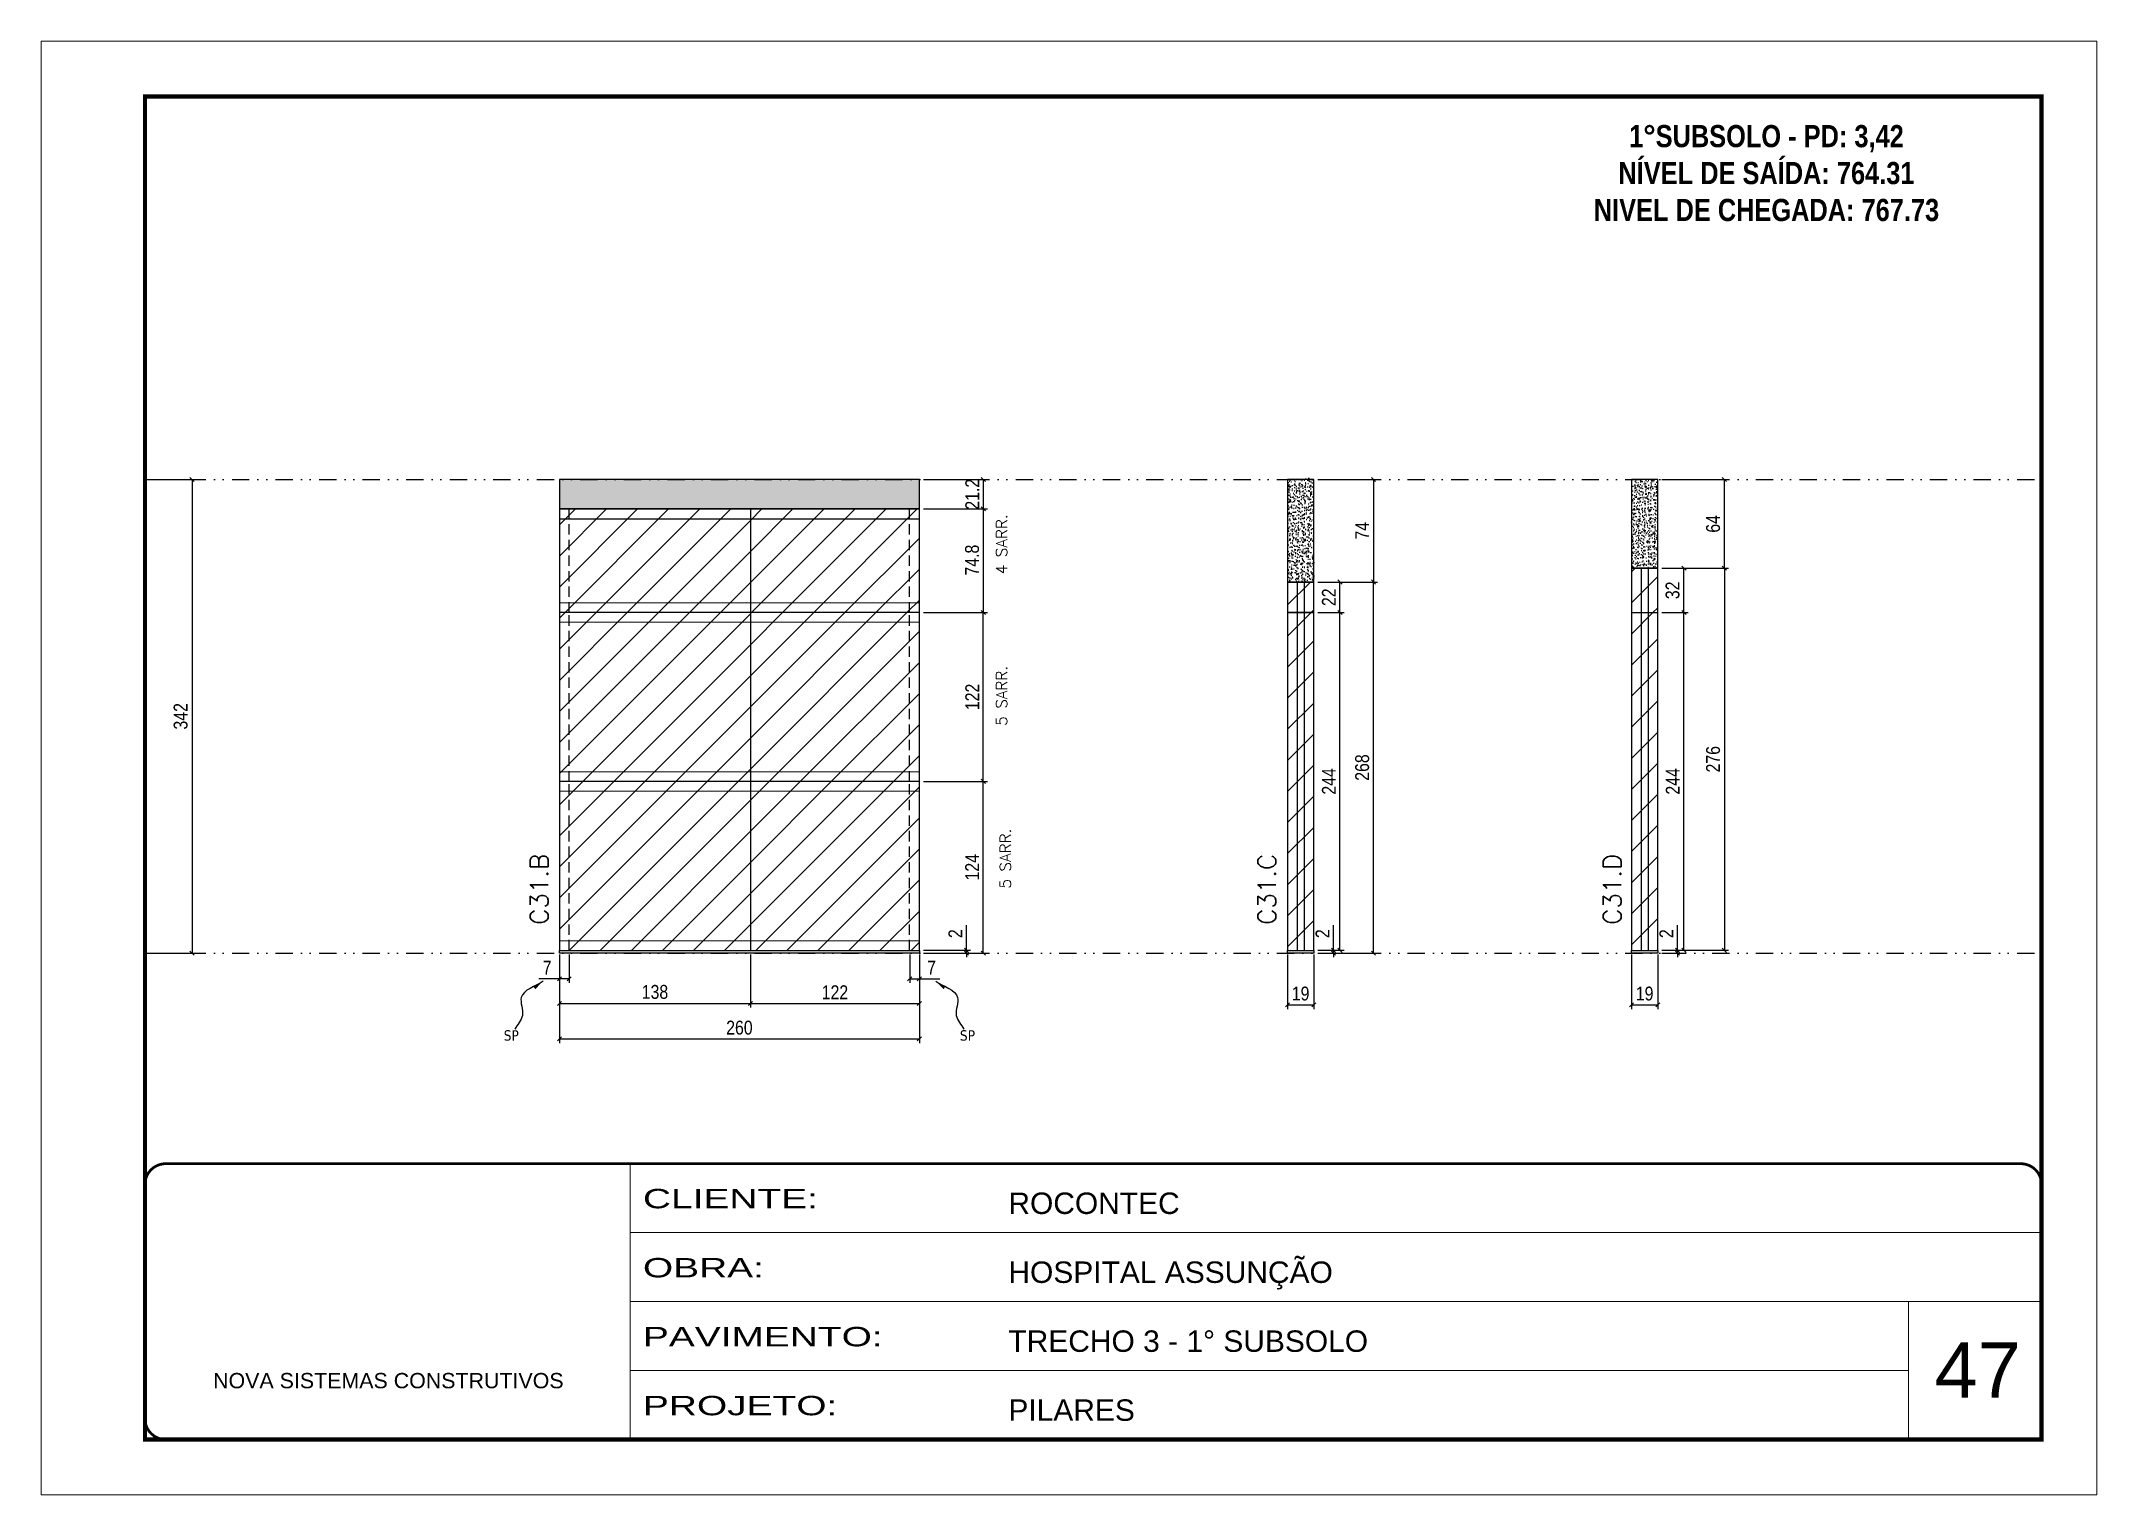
# Model space of a CAD drawing. Extents: x 2102 to 8383, y -13264 to 2718.
# Drawn here: x 5272 to 6757, y -10967 to -9917 of the extents above; entities that cross this region are included whole.
import ezdxf

# ---------------------------------------------------------------- set-up
doc = ezdxf.new("R2010")
doc.units = 0
for name, pattern in [('CONTINUO', [0]), ('DASHED', [0.75, 0.5, -0.25]), ('DIVIDE2', [0.625, 0.25, -0.125, 0, -0.125, 0, -0.125]), ('HIDDEN', [0.375, 0.25, -0.125])]:
    doc.linetypes.add(name, pattern=pattern)
for name, color, linetype, lineweight in [('CARIMBO', 255, 'Continuous', 9), ('Folhas', 255, 'Continuous', 9), ('Hachura', 251, 'Continuous', 9), ('Sarr 2.2x7', 40, 'Continuous', 9), ('SARRAFO DE PRESSAO', 251, 'DASHED', 9), ('Texto Seção', 7, 'Continuous', 15)]:
    doc.layers.add(name, color=color, linetype=linetype, lineweight=lineweight)
for name, color, linetype in [('COTA', 241, 'Continuous'), ('NOMENCLATURA', 7, 'Continuous'), ('Nível', 160, 'Continuous'), ('Painéis', 200, 'Continuous'), ('SARR_2.2x7', 40, 'Continuous'), ('Sarrafo de Pressão', 42, 'HIDDEN'), ('texto', 7, 'Continuous')]:
    doc.layers.add(name, color=color, linetype=linetype)
doc.styles.add('ARIAL', font='arial.ttf')
doc.styles.add('COTA TECNICA', font='techl___.ttf', dxfattribs={"height": 10})
doc.styles.add('COTA TECNICA-50', font='techl___.ttf', dxfattribs={"height": 10})
doc.styles.add('REGUA-120', font='ROMANS.shx', dxfattribs={"height": 15})
doc.styles.add('ROMANC', font='techb___.ttf', dxfattribs={"height": 2.5})
doc.styles.add('ROMANS', font='romans.shx')
doc.styles.get("Standard").update_dxf_attribs({"font": 'arial.ttf'})
doc.styles.add('Tecnologia', font='')
doc.styles.get('Tecnologia').set_extended_font_data('Forgotten Futurist')
doc.dimstyles.new('COTA PAINEL-50', dxfattribs={"dimtxt": 10, "dimasz": 3, "dimexe": 3, "dimexo": 3, "dimgap": 3, "dimtad": 1, "dimdec": 1, "dimzin": 12, "dimdsep": 46, "dimtxsty": 'COTA TECNICA-50', "dimblk1": 'OBLIQUE', "dimblk2": 'OBLIQUE', "dimsah": 1, "dimcen": 0.9, "dimclrd": 4, "dimclre": 4, "dimclrt": 240, "dimadec": 1, "dimazin": 3, "dimtfac": 1, "dimtdec": 1, "dimtmove": 0, "dimatfit": 3, "dimfxl": 1, "dimtolj": 1, "dimtzin": 12, "dimarcsym": 0})
doc.dimstyles.new('PAINEL', dxfattribs={"dimtxt": 10, "dimasz": 3, "dimexe": 3, "dimexo": 3, "dimgap": 3, "dimtad": 1, "dimdec": 1, "dimzin": 12, "dimdsep": 46, "dimtxsty": 'COTA TECNICA', "dimblk1": 'OBLIQUE', "dimblk2": 'OBLIQUE', "dimsah": 1, "dimcen": 0.9, "dimclrd": 4, "dimclre": 4, "dimclrt": 240, "dimadec": 1, "dimazin": 3, "dimtfac": 1, "dimtdec": 1, "dimtmove": 0, "dimatfit": 3, "dimfxl": 1, "dimtolj": 1, "dimtzin": 12, "dimarcsym": 0})
doc.dimstyles.get("Standard").update_dxf_attribs({"dimtxt": 0.18, "dimasz": 0.18, "dimexe": 0.18, "dimexo": 0.0625, "dimgap": 0.09, "dimtad": 0, "dimtih": 1, "dimtoh": 1, "dimdec": 4, "dimzin": 0, "dimdsep": 46, "dimtxsty": 'Standard', "dimcen": 0.09, "dimadec": 0, "dimazin": 0, "dimtfac": 1, "dimtdec": 4, "dimtofl": 0, "dimtmove": 0, "dimatfit": 3, "dimfxl": 1, "dimtolj": 1, "dimtzin": 0, "dimarcsym": 0})
pattern_1 = [(45, (-128503.716, -32522.603), (-11.2253202, 11.2253202), [])]

msp = doc.modelspace()

# ---------------------------------------------------------------- texts
at = {"layer": 'CARIMBO', "style": 'ARIAL'}
msp.add_text('47', height=40, dxfattribs=at).set_placement((6640.14, -10896.58))
at = {"layer": 'NOMENCLATURA', "color": 2, "insert": (6518.61, -9950.66), "char_height": 16, "attachment_point": 2, "style": 'ROMANC'}
msp.add_mtext_dynamic_manual_height_columns('\\P1°SUBSOLO - PD: 3,42\\PNÍVEL DE SAÍDA: 764.31\\PNIVEL DE CHEGADA: 767.73', width=300.2766, gutter_width=1, heights=[0], dxfattribs=at)
at = {"layer": 'texto', "color": 0, "char_height": 7.5, "attachment_point": 5}
for insert in [(5611.9, -10634.93), (5941.45, -10634.93)]:
    msp.add_mtext('{\\fTahoma|b0|i0|c0|p34;\\C4;SP}', dxfattribs=dict(at, insert=insert))
at = {"layer": 'Texto Seção', "linetype": 'Continuous', "style": 'ROMANS'}
for s, p in [('4 SARR.', (5970.11, -10301.75)), ('5 SARR.', (5970.11, -10411.22)), ('5 SARR.', (5972.83, -10528.81))]:
    msp.add_text(s, height=8, rotation=90, dxfattribs=at).set_placement(p)
at = {"layer": 'Texto Seção', "char_height": 13, "width": 285.3299, "attachment_point": 7, "rotation": 90, "style": 'REGUA-120'}
for s, insert in [('C31.B', (5638.65, -10554.97)), ('C31.C', (6164.29, -10554.97)), ('C31.D', (6413.74, -10554.97))]:
    msp.add_mtext(s, dxfattribs=dict(at, insert=insert))

# ---------------------------------------------------------------- blocks, each defined once
blk = doc.blocks.new('9999999999')
at = {"color": 30, "linetype": 'CONTINUO'}
for p, q in [((98564.6, 34230.2), (98564.6, 34429.4)), ((98564.6, 34379.6), (99584, 34379.6)), ((98564.6, 34329.8), (99488, 34329.8)), ((99584, 34329.8), (99488, 34329.8)), ((99488, 34329.8), (99488, 34230.2)), ((98564.6, 34280), (99488, 34280))]:
    blk.add_line(p, q, dxfattribs=at)
at = {"color": 30, "linetype": 'CONTINUO', "const_width": 2}
blk.add_lwpolyline([(99584, 34230.2), (99584, 34414.4, 0.414214), (99569, 34429.4), (98229, 34429.4, 0.414214), (98214, 34414.4), (98214, 34245.2, 0.414214), (98229, 34230.2), (99584, 34230.2)], format="xyb", dxfattribs=at)
at = {"layer": 'Folhas'}
blk.add_lwpolyline([(98139, 34190.2), (99624, 34190.2), (99624, 35240.2), (98139, 35240.2)], close=True, dxfattribs=at)
at = {"layer": 'Folhas', "color": 30, "const_width": 3}
blk.add_lwpolyline([(98214, 34230.2), (99584, 34230.2), (99584, 35200.2), (98214, 35200.2)], close=True, dxfattribs=at)
at = {"color": 7, "linetype": 'Continuous', "ltscale": 5, "style": 'ARIAL'}
for s, height, p in [('ROCONTEC', 15.48, (98837.7, 34393.1)), ('HOSPITAL ASSUNÇÃO', 15.483, (98837.7, 34343.3)), ('TRECHO 3 - 1° SUBSOLO', 15.483, (98837.7, 34293.5)), ('NOVA SISTEMAS CONSTRUTIVOS', 11.059, (98263.2, 34267.2)), ('PILARES', 15.48, (98837.7, 34243.7))]:
    blk.add_text(s, height=height, dxfattribs=at).set_placement(p)
at = {"layer": 'Folhas', "color": 7, "style": 'Tecnologia', "width": 1.5}
for s, p in [('CLIENTE:', (98573.7, 34397.2)), ('OBRA:', (98573.7, 34347.3)), ('PAVIMENTO:', (98573.7, 34297.5)), ('PROJETO:', (98573.7, 34247.7))]:
    blk.add_text(s, height=14, dxfattribs=at).set_placement(p)
blk = doc.blocks.new('_Oblique')
at = {"color": 0, "linetype": 'ByBlock', "lineweight": -2}
blk.add_line((-0.5, -0.5), (0.5, 0.5), dxfattribs=at)
blk = doc.blocks.new('*D412')
at = {"layer": 'COTA', "color": 4, "lineweight": -2, "transparency": 16777216}
for p, q in [((6172.6, -10576.4), (6172.6, -10615.8)), ((6191.6, -10576.4), (6191.6, -10615.8)), ((6172.6, -10612.8), (6191.6, -10612.8))]:
    blk.add_line(p, q, dxfattribs=at)
at = {"layer": 'Defpoints', "color": 0, "transparency": 16777216}
for p in [(6172.6, -10573.4), (6191.6, -10573.4), (6191.6, -10612.8)]:
    blk.add_point(p, dxfattribs=at)
at = {"layer": 'COTA', "color": 4, "lineweight": -2, "transparency": 16777216, "xscale": 3, "yscale": 3, "zscale": 3, "rotation": 180}
blk.add_blockref('_Oblique', (6172.6, -10612.8), dxfattribs=at)
at = {"layer": 'COTA', "color": 4, "lineweight": -2, "transparency": 16777216, "xscale": 3, "yscale": 3, "zscale": 3}
blk.add_blockref('_Oblique', (6191.6, -10612.8), dxfattribs=at)
at = {"layer": 'COTA', "color": 240, "transparency": 16777216, "insert": (6182.1, -10604.7), "char_height": 10, "attachment_point": 5, "style": 'COTA TECNICA'}
blk.add_mtext('\\A1;19', dxfattribs=at)
blk = doc.blocks.new('*D413')
at = {"layer": 'COTA', "color": 4, "lineweight": -2, "transparency": 16777216}
for p, q in [((6421.1, -10576.4), (6421.1, -10615.8)), ((6440.1, -10576.4), (6440.1, -10615.8)), ((6421.1, -10612.8), (6440.1, -10612.8))]:
    blk.add_line(p, q, dxfattribs=at)
at = {"layer": 'Defpoints', "color": 0, "transparency": 16777216}
for p in [(6421.1, -10573.4), (6440.1, -10573.4), (6440.1, -10612.8)]:
    blk.add_point(p, dxfattribs=at)
at = {"layer": 'COTA', "color": 4, "lineweight": -2, "transparency": 16777216, "xscale": 3, "yscale": 3, "zscale": 3, "rotation": 180}
blk.add_blockref('_Oblique', (6421.1, -10612.8), dxfattribs=at)
at = {"layer": 'COTA', "color": 4, "lineweight": -2, "transparency": 16777216, "xscale": 3, "yscale": 3, "zscale": 3}
blk.add_blockref('_Oblique', (6440.1, -10612.8), dxfattribs=at)
at = {"layer": 'COTA', "color": 240, "transparency": 16777216, "insert": (6430.6, -10604.7), "char_height": 10, "attachment_point": 5, "style": 'COTA TECNICA'}
blk.add_mtext('\\A1;19', dxfattribs=at)
blk = doc.blocks.new('*D414')
at = {"layer": 'COTA', "color": 4, "lineweight": -2, "transparency": 16777216}
for p, q in [((6443.1, -10297.4), (6491.2, -10297.4)), ((6488.2, -10297.4), (6488.2, -10573.4)), ((6443.1, -10573.4), (6491.2, -10573.4))]:
    blk.add_line(p, q, dxfattribs=at)
at = {"layer": 'Defpoints', "color": 0, "transparency": 16777216}
for p in [(6440.1, -10297.4), (6440.1, -10573.4), (6488.2, -10573.4)]:
    blk.add_point(p, dxfattribs=at)
at = {"layer": 'COTA', "color": 4, "lineweight": -2, "transparency": 16777216, "xscale": 3, "yscale": 3, "zscale": 3}
for p, rotation in [((6488.2, -10297.4), 90), ((6488.2, -10573.4), 270)]:
    blk.add_blockref('_Oblique', p, dxfattribs=dict(at, rotation=rotation))
at = {"layer": 'COTA', "color": 240, "transparency": 16777216, "insert": (6480.1, -10435.4), "char_height": 10, "attachment_point": 5, "rotation": 90, "style": 'COTA TECNICA'}
blk.add_mtext('\\A1;276', dxfattribs=at)
blk = doc.blocks.new('*D415')
at = {"layer": 'COTA', "color": 4, "lineweight": -2, "transparency": 16777216}
for p, q in [((6443.1, -10233.4), (6491.2, -10233.4)), ((6488.2, -10297.4), (6488.2, -10233.4)), ((6443.1, -10297.4), (6491.2, -10297.4))]:
    blk.add_line(p, q, dxfattribs=at)
at = {"layer": 'Defpoints', "color": 0, "transparency": 16777216}
for p in [(6440.1, -10233.4), (6488.2, -10233.4), (6440.1, -10297.4)]:
    blk.add_point(p, dxfattribs=at)
at = {"layer": 'COTA', "color": 4, "lineweight": -2, "transparency": 16777216, "xscale": 3, "yscale": 3, "zscale": 3}
for p, rotation in [((6488.2, -10233.4), 90), ((6488.2, -10297.4), 270)]:
    blk.add_blockref('_Oblique', p, dxfattribs=dict(at, rotation=rotation))
at = {"layer": 'COTA', "color": 240, "transparency": 16777216, "insert": (6480.1, -10265.4), "char_height": 10, "attachment_point": 5, "rotation": 90, "style": 'COTA TECNICA'}
blk.add_mtext('\\A1;64', dxfattribs=at)
blk = doc.blocks.new('*D416')
at = {"layer": 'COTA', "color": 4, "lineweight": -2, "transparency": 16777216}
for p, q in [((6194.6, -10307.4), (6237.7, -10307.4)), ((6234.7, -10575.4), (6234.7, -10307.4)), ((6194.6, -10575.4), (6237.7, -10575.4))]:
    blk.add_line(p, q, dxfattribs=at)
at = {"layer": 'Defpoints', "color": 0, "transparency": 16777216}
for p in [(6191.6, -10307.4), (6234.7, -10307.4), (6191.6, -10575.4)]:
    blk.add_point(p, dxfattribs=at)
at = {"layer": 'COTA', "color": 4, "lineweight": -2, "transparency": 16777216, "xscale": 3, "yscale": 3, "zscale": 3}
for p, rotation in [((6234.7, -10307.4), 90), ((6234.7, -10575.4), 270)]:
    blk.add_blockref('_Oblique', p, dxfattribs=dict(at, rotation=rotation))
at = {"layer": 'COTA', "color": 240, "transparency": 16777216, "insert": (6226.6, -10441.4), "char_height": 10, "attachment_point": 5, "rotation": 90, "style": 'COTA TECNICA'}
blk.add_mtext('\\A1;268', dxfattribs=at)
blk = doc.blocks.new('*D417')
at = {"layer": 'COTA', "color": 4, "lineweight": -2, "transparency": 16777216}
for p, q in [((6205.9, -10573.4), (6205.9, -10555.3)), ((6194.6, -10573.4), (6208.9, -10573.4)), ((6194.6, -10575.4), (6208.9, -10575.4)), ((6205.9, -10575.4), (6205.9, -10573.4)), ((6205.9, -10575.4), (6205.9, -10578.4))]:
    blk.add_line(p, q, dxfattribs=at)
at = {"layer": 'Defpoints', "color": 0, "transparency": 16777216}
for p in [(6191.6, -10573.4), (6191.6, -10575.4), (6205.9, -10573.4)]:
    blk.add_point(p, dxfattribs=at)
at = {"layer": 'COTA', "color": 4, "lineweight": -2, "transparency": 16777216, "xscale": 3, "yscale": 3, "zscale": 3}
for p, rotation in [((6205.9, -10573.4), 270), ((6205.9, -10575.4), 90)]:
    blk.add_blockref('_Oblique', p, dxfattribs=dict(at, rotation=rotation))
at = {"layer": 'COTA', "color": 240, "transparency": 16777216, "insert": (6197.9, -10561.4), "char_height": 10, "attachment_point": 5, "rotation": 90, "style": 'COTA TECNICA-50'}
blk.add_mtext('\\A1;2', dxfattribs=at)
blk = doc.blocks.new('*D1130')
at = {"layer": 'COTA', "color": 4, "linetype": 'ByBlock', "lineweight": -2, "transparency": 16777216}
for p, q in [((6194.6, -10233.4), (6237.7, -10233.4)), ((6234.7, -10233.4), (6234.7, -10307.4)), ((6194.6, -10307.4), (6237.7, -10307.4))]:
    blk.add_line(p, q, dxfattribs=at)
at = {"layer": 'Defpoints', "color": 0, "linetype": 'ByBlock', "transparency": 16777216}
for p in [(6191.6, -10233.4), (6191.6, -10307.4), (6234.7, -10307.4)]:
    blk.add_point(p, dxfattribs=at)
at = {"layer": 'COTA', "color": 4, "linetype": 'ByBlock', "lineweight": -2, "transparency": 16777216, "xscale": 3, "yscale": 3, "zscale": 3}
for p, rotation in [((6234.7, -10233.4), 90), ((6234.7, -10307.4), 270)]:
    blk.add_blockref('_Oblique', p, dxfattribs=dict(at, rotation=rotation))
at = {"layer": 'COTA', "color": 240, "linetype": 'ByBlock', "transparency": 16777216, "insert": (6226.6, -10270.4), "char_height": 10, "attachment_point": 5, "rotation": 90, "style": 'COTA TECNICA'}
blk.add_mtext('\\A1;74', dxfattribs=at)
blk = doc.blocks.new('*D1131')
at = {"layer": 'COTA', "color": 4, "linetype": 'ByBlock', "lineweight": -2, "transparency": 16777216}
for p, q in [((6194.6, -10329.4), (6213.5, -10329.4)), ((6210.5, -10573.4), (6210.5, -10329.4)), ((6194.6, -10573.4), (6213.5, -10573.4))]:
    blk.add_line(p, q, dxfattribs=at)
at = {"layer": 'Defpoints', "color": 0, "linetype": 'ByBlock', "transparency": 16777216}
for p in [(6191.6, -10329.4), (6210.5, -10329.4), (6191.6, -10573.4)]:
    blk.add_point(p, dxfattribs=at)
at = {"layer": 'COTA', "color": 4, "linetype": 'ByBlock', "lineweight": -2, "transparency": 16777216, "xscale": 3, "yscale": 3, "zscale": 3}
for p, rotation in [((6210.5, -10329.4), 90), ((6210.5, -10573.4), 270)]:
    blk.add_blockref('_Oblique', p, dxfattribs=dict(at, rotation=rotation))
at = {"layer": 'COTA', "color": 240, "linetype": 'ByBlock', "transparency": 16777216, "insert": (6202.5, -10451.4), "char_height": 10, "attachment_point": 5, "rotation": 90, "style": 'COTA TECNICA'}
blk.add_mtext('\\A1;244', dxfattribs=at)
blk = doc.blocks.new('*D1132')
at = {"layer": 'COTA', "color": 4, "linetype": 'ByBlock', "lineweight": -2, "transparency": 16777216}
for p, q in [((6194.6, -10307.4), (6213.5, -10307.4)), ((6210.5, -10329.4), (6210.5, -10307.4)), ((6194.6, -10329.4), (6213.5, -10329.4))]:
    blk.add_line(p, q, dxfattribs=at)
at = {"layer": 'Defpoints', "color": 0, "linetype": 'ByBlock', "transparency": 16777216}
for p in [(6191.6, -10307.4), (6210.5, -10307.4), (6191.6, -10329.4)]:
    blk.add_point(p, dxfattribs=at)
at = {"layer": 'COTA', "color": 4, "linetype": 'ByBlock', "lineweight": -2, "transparency": 16777216, "xscale": 3, "yscale": 3, "zscale": 3}
for p, rotation in [((6210.5, -10307.4), 90), ((6210.5, -10329.4), 270)]:
    blk.add_blockref('_Oblique', p, dxfattribs=dict(at, rotation=rotation))
at = {"layer": 'COTA', "color": 240, "linetype": 'ByBlock', "transparency": 16777216, "insert": (6202.5, -10318.4), "char_height": 10, "attachment_point": 5, "rotation": 90, "style": 'COTA TECNICA'}
blk.add_mtext('\\A1;22', dxfattribs=at)
blk = doc.blocks.new('*D418')
at = {"layer": 'COTA', "color": 4, "linetype": 'ByBlock', "lineweight": -2, "transparency": 16777216}
for p, q in [((6443.1, -10329.4), (6462, -10329.4)), ((6459, -10573.4), (6459, -10329.4)), ((6443.1, -10573.4), (6462, -10573.4))]:
    blk.add_line(p, q, dxfattribs=at)
at = {"layer": 'Defpoints', "color": 0, "linetype": 'ByBlock', "transparency": 16777216}
for p in [(6440.1, -10329.4), (6459, -10329.4), (6440.1, -10573.4)]:
    blk.add_point(p, dxfattribs=at)
at = {"layer": 'COTA', "color": 4, "linetype": 'ByBlock', "lineweight": -2, "transparency": 16777216, "xscale": 3, "yscale": 3, "zscale": 3}
for p, rotation in [((6459, -10329.4), 90), ((6459, -10573.4), 270)]:
    blk.add_blockref('_Oblique', p, dxfattribs=dict(at, rotation=rotation))
at = {"layer": 'COTA', "color": 240, "linetype": 'ByBlock', "transparency": 16777216, "insert": (6450.9, -10451.4), "char_height": 10, "attachment_point": 5, "rotation": 90, "style": 'COTA TECNICA'}
blk.add_mtext('\\A1;244', dxfattribs=at)
blk = doc.blocks.new('*D419')
at = {"layer": 'COTA', "color": 4, "linetype": 'ByBlock', "lineweight": -2, "transparency": 16777216}
for p, q in [((6443.1, -10297.4), (6462, -10297.4)), ((6459, -10329.4), (6459, -10297.4)), ((6443.1, -10329.4), (6462, -10329.4))]:
    blk.add_line(p, q, dxfattribs=at)
at = {"layer": 'Defpoints', "color": 0, "linetype": 'ByBlock', "transparency": 16777216}
for p in [(6440.1, -10297.4), (6459, -10297.4), (6440.1, -10329.4)]:
    blk.add_point(p, dxfattribs=at)
at = {"layer": 'COTA', "color": 4, "linetype": 'ByBlock', "lineweight": -2, "transparency": 16777216, "xscale": 3, "yscale": 3, "zscale": 3}
for p, rotation in [((6459, -10297.4), 90), ((6459, -10329.4), 270)]:
    blk.add_blockref('_Oblique', p, dxfattribs=dict(at, rotation=rotation))
at = {"layer": 'COTA', "color": 240, "linetype": 'ByBlock', "transparency": 16777216, "insert": (6450.8, -10313.4), "char_height": 10, "attachment_point": 5, "rotation": 90, "style": 'COTA TECNICA'}
blk.add_mtext('\\A1;32', dxfattribs=at)
blk = doc.blocks.new('*D420')
at = {"layer": 'COTA', "color": 4, "lineweight": -2, "transparency": 16777216}
for p, q in [((5646.7, -10576.4), (5646.7, -10640.4)), ((5906.7, -10576.4), (5906.7, -10640.4)), ((5646.7, -10637.4), (5906.7, -10637.4))]:
    blk.add_line(p, q, dxfattribs=at)
at = {"layer": 'Defpoints', "color": 0, "transparency": 16777216}
for p in [(5646.7, -10573.4), (5906.7, -10573.4), (5906.7, -10637.4)]:
    blk.add_point(p, dxfattribs=at)
at = {"layer": 'COTA', "color": 4, "lineweight": -2, "transparency": 16777216, "xscale": 3, "yscale": 3, "zscale": 3, "rotation": 180}
blk.add_blockref('_Oblique', (5646.7, -10637.4), dxfattribs=at)
at = {"layer": 'COTA', "color": 4, "lineweight": -2, "transparency": 16777216, "xscale": 3, "yscale": 3, "zscale": 3}
blk.add_blockref('_Oblique', (5906.7, -10637.4), dxfattribs=at)
at = {"layer": 'COTA', "color": 240, "transparency": 16777216, "insert": (5776.7, -10629.3), "char_height": 10, "attachment_point": 5, "style": 'COTA TECNICA'}
blk.add_mtext('\\A1;260', dxfattribs=at)
blk = doc.blocks.new('*D421')
at = {"layer": 'COTA', "color": 4, "lineweight": -2, "transparency": 16777216}
for p, q in [((5646.7, -10578.4), (5646.7, -10597)), ((5653.7, -10576.4), (5653.7, -10597)), ((5646.7, -10594), (5631.9, -10594)), ((5653.7, -10594), (5646.7, -10594))]:
    blk.add_line(p, q, dxfattribs=at)
at = {"layer": 'Defpoints', "color": 0, "transparency": 16777216}
for p in [(5646.7, -10575.4), (5653.7, -10573.4), (5646.7, -10594)]:
    blk.add_point(p, dxfattribs=at)
at = {"layer": 'COTA', "color": 4, "lineweight": -2, "transparency": 16777216, "xscale": 3, "yscale": 3, "zscale": 3, "rotation": 180}
blk.add_blockref('_Oblique', (5646.7, -10594), dxfattribs=at)
at = {"layer": 'COTA', "color": 4, "lineweight": -2, "transparency": 16777216, "xscale": 3, "yscale": 3, "zscale": 3}
blk.add_blockref('_Oblique', (5653.7, -10594), dxfattribs=at)
at = {"layer": 'COTA', "color": 240, "transparency": 16777216, "insert": (5637.8, -10585.9), "char_height": 10, "attachment_point": 5, "style": 'COTA TECNICA-50'}
blk.add_mtext('\\A1;7', dxfattribs=at)
blk = doc.blocks.new('*D422')
at = {"layer": 'COTA', "color": 4, "lineweight": -2, "transparency": 16777216}
for p, q in [((5899.7, -10576.4), (5899.7, -10597)), ((5906.7, -10578.4), (5906.7, -10597)), ((5899.7, -10594), (5906.7, -10594)), ((5906.7, -10594), (5921.4, -10594))]:
    blk.add_line(p, q, dxfattribs=at)
at = {"layer": 'Defpoints', "color": 0, "transparency": 16777216}
for p in [(5899.7, -10573.4), (5906.7, -10575.4), (5906.7, -10594)]:
    blk.add_point(p, dxfattribs=at)
at = {"layer": 'COTA', "color": 4, "lineweight": -2, "transparency": 16777216, "xscale": 3, "yscale": 3, "zscale": 3, "rotation": 180}
blk.add_blockref('_Oblique', (5899.7, -10594), dxfattribs=at)
at = {"layer": 'COTA', "color": 4, "lineweight": -2, "transparency": 16777216, "xscale": 3, "yscale": 3, "zscale": 3}
blk.add_blockref('_Oblique', (5906.7, -10594), dxfattribs=at)
at = {"layer": 'COTA', "color": 240, "transparency": 16777216, "insert": (5915.5, -10585.9), "char_height": 10, "attachment_point": 5, "style": 'COTA TECNICA-50'}
blk.add_mtext('\\A1;7', dxfattribs=at)
blk = doc.blocks.new('*D423')
at = {"layer": 'COTA', "color": 4, "lineweight": -2, "transparency": 16777216}
for p, q in [((5909.7, -10451.4), (5955.9, -10451.4)), ((5952.9, -10575.4), (5952.9, -10451.4)), ((5909.7, -10575.4), (5955.9, -10575.4))]:
    blk.add_line(p, q, dxfattribs=at)
at = {"layer": 'Defpoints', "color": 0, "transparency": 16777216}
for p in [(5906.7, -10451.4), (5952.9, -10451.4), (5906.7, -10575.4)]:
    blk.add_point(p, dxfattribs=at)
at = {"layer": 'COTA', "color": 4, "lineweight": -2, "transparency": 16777216, "xscale": 3, "yscale": 3, "zscale": 3}
for p, rotation in [((5952.9, -10451.4), 90), ((5952.9, -10575.4), 270)]:
    blk.add_blockref('_Oblique', p, dxfattribs=dict(at, rotation=rotation))
at = {"layer": 'COTA', "color": 240, "transparency": 16777216, "insert": (5944.8, -10513.4), "char_height": 10, "attachment_point": 5, "rotation": 90, "style": 'COTA TECNICA-50'}
blk.add_mtext('\\A1;124', dxfattribs=at)
blk = doc.blocks.new('*D424')
at = {"layer": 'COTA', "color": 4, "lineweight": -2, "transparency": 16777216}
for p, q in [((5940.7, -10573.4), (5940.7, -10555.3)), ((5909.7, -10573.4), (5943.7, -10573.4)), ((5909.7, -10575.4), (5943.7, -10575.4)), ((5940.7, -10575.4), (5940.7, -10573.4)), ((5940.7, -10575.4), (5940.7, -10578.4))]:
    blk.add_line(p, q, dxfattribs=at)
at = {"layer": 'Defpoints', "color": 0, "transparency": 16777216}
for p in [(5906.7, -10573.4), (5906.7, -10575.4), (5940.7, -10575.4)]:
    blk.add_point(p, dxfattribs=at)
at = {"layer": 'COTA', "color": 4, "lineweight": -2, "transparency": 16777216, "xscale": 3, "yscale": 3, "zscale": 3}
for p, rotation in [((5940.7, -10573.4), 270), ((5940.7, -10575.4), 90)]:
    blk.add_blockref('_Oblique', p, dxfattribs=dict(at, rotation=rotation))
at = {"layer": 'COTA', "color": 240, "transparency": 16777216, "insert": (5932.7, -10561.4), "char_height": 10, "attachment_point": 5, "rotation": 90, "style": 'COTA TECNICA-50'}
blk.add_mtext('\\A1;2', dxfattribs=at)
blk = doc.blocks.new('*D425')
at = {"layer": 'COTA', "color": 4, "linetype": 'ByBlock', "lineweight": -2, "transparency": 16777216}
for p, q in [((5909.7, -10254.6), (5955.9, -10254.6)), ((5952.9, -10254.6), (5952.9, -10329.4)), ((5909.7, -10329.4), (5955.9, -10329.4))]:
    blk.add_line(p, q, dxfattribs=at)
at = {"layer": 'Defpoints', "color": 0, "linetype": 'ByBlock', "transparency": 16777216}
for p in [(5906.7, -10254.6), (5906.7, -10329.4), (5952.9, -10329.4)]:
    blk.add_point(p, dxfattribs=at)
at = {"layer": 'COTA', "color": 4, "linetype": 'ByBlock', "lineweight": -2, "transparency": 16777216, "xscale": 3, "yscale": 3, "zscale": 3}
for p, rotation in [((5952.9, -10254.6), 90), ((5952.9, -10329.4), 270)]:
    blk.add_blockref('_Oblique', p, dxfattribs=dict(at, rotation=rotation))
at = {"layer": 'COTA', "color": 240, "linetype": 'ByBlock', "transparency": 16777216, "insert": (5944.8, -10291.6), "char_height": 10, "attachment_point": 5, "rotation": 90, "style": 'COTA TECNICA'}
blk.add_mtext('\\A1;74.8', dxfattribs=at)
blk = doc.blocks.new('*D426')
at = {"layer": 'COTA', "color": 4, "linetype": 'ByBlock', "lineweight": -2, "transparency": 16777216}
for p, q in [((5909.7, -10329.4), (5955.9, -10329.4)), ((5952.9, -10451.4), (5952.9, -10329.4)), ((5909.7, -10451.4), (5955.9, -10451.4))]:
    blk.add_line(p, q, dxfattribs=at)
at = {"layer": 'Defpoints', "color": 0, "linetype": 'ByBlock', "transparency": 16777216}
for p in [(5906.7, -10329.4), (5952.9, -10329.4), (5906.7, -10451.4)]:
    blk.add_point(p, dxfattribs=at)
at = {"layer": 'COTA', "color": 4, "linetype": 'ByBlock', "lineweight": -2, "transparency": 16777216, "xscale": 3, "yscale": 3, "zscale": 3}
for p, rotation in [((5952.9, -10329.4), 90), ((5952.9, -10451.4), 270)]:
    blk.add_blockref('_Oblique', p, dxfattribs=dict(at, rotation=rotation))
at = {"layer": 'COTA', "color": 240, "linetype": 'ByBlock', "transparency": 16777216, "insert": (5944.9, -10390.4), "char_height": 10, "attachment_point": 5, "rotation": 90, "style": 'COTA TECNICA'}
blk.add_mtext('\\A1;122', dxfattribs=at)
blk = doc.blocks.new('*D1133')
at = {"layer": 'COTA', "color": 4, "linetype": 'ByBlock', "lineweight": -2, "transparency": 16777216}
for p, q in [((5646.7, -10576.4), (5646.7, -10614.8)), ((5784.7, -10576.4), (5784.7, -10614.8)), ((5646.7, -10611.8), (5784.7, -10611.8))]:
    blk.add_line(p, q, dxfattribs=at)
at = {"layer": 'Defpoints', "color": 0, "linetype": 'ByBlock', "transparency": 16777216}
for p in [(5646.7, -10573.4), (5784.7, -10573.4), (5784.7, -10611.8)]:
    blk.add_point(p, dxfattribs=at)
at = {"layer": 'COTA', "color": 4, "linetype": 'ByBlock', "lineweight": -2, "transparency": 16777216, "xscale": 3, "yscale": 3, "zscale": 3, "rotation": 180}
blk.add_blockref('_Oblique', (5646.7, -10611.8), dxfattribs=at)
at = {"layer": 'COTA', "color": 4, "linetype": 'ByBlock', "lineweight": -2, "transparency": 16777216, "xscale": 3, "yscale": 3, "zscale": 3}
blk.add_blockref('_Oblique', (5784.7, -10611.8), dxfattribs=at)
at = {"layer": 'COTA', "color": 240, "linetype": 'ByBlock', "transparency": 16777216, "insert": (5715.7, -10603.5), "char_height": 10, "attachment_point": 5, "style": 'COTA TECNICA'}
blk.add_mtext('\\A1;138', dxfattribs=at)
blk = doc.blocks.new('*D1134')
at = {"layer": 'COTA', "color": 4, "linetype": 'ByBlock', "lineweight": -2, "transparency": 16777216}
for p, q in [((5784.7, -10576.4), (5784.7, -10614.8)), ((5906.7, -10578.4), (5906.7, -10614.8)), ((5784.7, -10611.8), (5906.7, -10611.8))]:
    blk.add_line(p, q, dxfattribs=at)
at = {"layer": 'Defpoints', "color": 0, "linetype": 'ByBlock', "transparency": 16777216}
for p in [(5784.7, -10573.4), (5906.7, -10575.4), (5906.7, -10611.8)]:
    blk.add_point(p, dxfattribs=at)
at = {"layer": 'COTA', "color": 4, "linetype": 'ByBlock', "lineweight": -2, "transparency": 16777216, "xscale": 3, "yscale": 3, "zscale": 3, "rotation": 180}
blk.add_blockref('_Oblique', (5784.7, -10611.8), dxfattribs=at)
at = {"layer": 'COTA', "color": 4, "linetype": 'ByBlock', "lineweight": -2, "transparency": 16777216, "xscale": 3, "yscale": 3, "zscale": 3}
blk.add_blockref('_Oblique', (5906.7, -10611.8), dxfattribs=at)
at = {"layer": 'COTA', "color": 240, "linetype": 'ByBlock', "transparency": 16777216, "insert": (5845.7, -10603.7), "char_height": 10, "attachment_point": 5, "style": 'COTA TECNICA'}
blk.add_mtext('\\A1;122', dxfattribs=at)
blk = doc.blocks.new('*D1135')
at = {"layer": 'COTA', "color": 4, "linetype": 'ByBlock', "lineweight": -2, "transparency": 16777216}
for p, q in [((5350.3, -10233.4), (5384.3, -10233.4)), ((5381.3, -10233.4), (5381.3, -10575.4)), ((5350.3, -10575.4), (5384.3, -10575.4))]:
    blk.add_line(p, q, dxfattribs=at)
at = {"layer": 'Defpoints', "color": 0, "linetype": 'ByBlock', "transparency": 16777216}
for p in [(5347.3, -10233.4), (5347.3, -10575.4), (5381.3, -10575.4)]:
    blk.add_point(p, dxfattribs=at)
at = {"layer": 'COTA', "color": 4, "linetype": 'ByBlock', "lineweight": -2, "transparency": 16777216, "xscale": 3, "yscale": 3, "zscale": 3}
for p, rotation in [((5381.3, -10233.4), 90), ((5381.3, -10575.4), 270)]:
    blk.add_blockref('_Oblique', p, dxfattribs=dict(at, rotation=rotation))
at = {"layer": 'COTA', "color": 240, "linetype": 'ByBlock', "transparency": 16777216, "insert": (5373.1, -10404.4), "char_height": 10, "attachment_point": 5, "rotation": 90, "style": 'COTA TECNICA'}
blk.add_mtext('\\A1;342', dxfattribs=at)
blk = doc.blocks.new('*D1184')
at = {"layer": 'COTA', "color": 4, "linetype": 'ByBlock', "lineweight": -2, "transparency": 16777216}
for p, q in [((6454.3, -10573.4), (6454.3, -10555.3)), ((6443.1, -10573.4), (6457.3, -10573.4)), ((6443.1, -10575.4), (6457.3, -10575.4)), ((6454.3, -10575.4), (6454.3, -10573.4)), ((6454.3, -10575.4), (6454.3, -10578.4))]:
    blk.add_line(p, q, dxfattribs=at)
at = {"layer": 'Defpoints', "color": 0, "linetype": 'ByBlock', "transparency": 16777216}
for p in [(6440.1, -10573.4), (6440.1, -10575.4), (6454.3, -10573.4)]:
    blk.add_point(p, dxfattribs=at)
at = {"layer": 'COTA', "color": 4, "linetype": 'ByBlock', "lineweight": -2, "transparency": 16777216, "xscale": 3, "yscale": 3, "zscale": 3}
for p, rotation in [((6454.3, -10573.4), 270), ((6454.3, -10575.4), 90)]:
    blk.add_blockref('_Oblique', p, dxfattribs=dict(at, rotation=rotation))
at = {"layer": 'COTA', "color": 240, "linetype": 'ByBlock', "transparency": 16777216, "insert": (6446.3, -10561.4), "char_height": 10, "attachment_point": 5, "rotation": 90, "style": 'COTA TECNICA'}
blk.add_mtext('\\A1;2', dxfattribs=at)
blk = doc.blocks.new('*D1414')
at = {"layer": 'COTA', "color": 4, "linetype": 'ByBlock', "lineweight": -2, "transparency": 16777216}
for p, q in [((5909.7, -10233.4), (5955.9, -10233.4)), ((5952.9, -10233.4), (5952.9, -10254.6)), ((5909.7, -10254.6), (5955.9, -10254.6))]:
    blk.add_line(p, q, dxfattribs=at)
at = {"layer": 'Defpoints', "color": 0, "linetype": 'ByBlock', "transparency": 16777216}
for p in [(5906.7, -10233.4), (5906.7, -10254.6), (5952.9, -10254.6)]:
    blk.add_point(p, dxfattribs=at)
at = {"layer": 'COTA', "color": 4, "linetype": 'ByBlock', "lineweight": -2, "transparency": 16777216, "xscale": 3, "yscale": 3, "zscale": 3}
for p, rotation in [((5952.9, -10233.4), 90), ((5952.9, -10254.6), 270)]:
    blk.add_blockref('_Oblique', p, dxfattribs=dict(at, rotation=rotation))
at = {"layer": 'COTA', "color": 240, "linetype": 'ByBlock', "transparency": 16777216, "insert": (5944.9, -10244), "char_height": 10, "attachment_point": 5, "rotation": 90, "style": 'COTA TECNICA'}
blk.add_mtext('\\A1;21.2', dxfattribs=at)

# ---------------------------------------------------------------- dimensions: what is measured, and where the dimension line sits
at = {"layer": 'COTA', "linetype": 'ByBlock'}
for base, p1, p2, picture, middle in [((5952.92, -10254.64), (5906.68, -10233.44), (5906.68, -10254.64), '*D1414', (5952.92, -10244.04)), ((5952.92, -10329.44), (5906.68, -10254.64), (5906.68, -10329.44), '*D425', (5952.92, -10291.64))]:
    dim = msp.add_linear_dim(base=base, p1=p1, p2=p2, angle=90, dimstyle='PAINEL', dxfattribs=at)
    dim.commit()
    dim.dimension.update_dxf_attribs({"geometry": picture, "text_midpoint": middle, "dimtype": 160})
for base, p1, p2, picture, middle in [((5381.28, -10575.44), (5347.28, -10233.44), (5347.28, -10575.44), '*D1135', (5373.06, -10404.44)), ((6234.7, -10307.44), (6191.62, -10233.44), (6191.62, -10307.44), '*D1130', (6226.63, -10270.44)), ((5952.92, -10329.44), (5906.68, -10451.44), (5906.68, -10329.44), '*D426', (5944.86, -10390.44)), ((6210.52, -10329.44), (6191.62, -10573.44), (6191.62, -10329.44), '*D1131', (6202.45, -10451.44)), ((6458.97, -10329.44), (6440.06, -10573.44), (6440.06, -10329.44), '*D418', (6450.9, -10451.44)), ((6454.27, -10573.44), (6440.06, -10575.44), (6440.06, -10573.44), '*D1184', (6446.27, -10561.38))]:
    dim = msp.add_linear_dim(base=base, p1=p1, p2=p2, angle=90, dimstyle='PAINEL', dxfattribs=at)
    dim.commit()
    dim.dimension.update_dxf_attribs({"geometry": picture, "text_midpoint": middle})
at = {"layer": 'COTA'}
for base, p1, p2, picture, middle in [((6488.19, -10233.44), (6440.06, -10297.44), (6440.06, -10233.44), '*D415', (6480.09, -10265.44)), ((6488.19, -10573.44), (6440.06, -10297.44), (6440.06, -10573.44), '*D414', (6480.09, -10435.44)), ((6234.7, -10307.44), (6191.62, -10575.44), (6191.62, -10307.44), '*D416', (6226.58, -10441.44))]:
    dim = msp.add_linear_dim(base=base, p1=p1, p2=p2, angle=90, dimstyle='PAINEL', override={"dimarcsym": 2}, dxfattribs=at)
    dim.commit()
    dim.dimension.update_dxf_attribs({"geometry": picture, "text_midpoint": middle})
at = {"layer": 'COTA', "linetype": 'ByBlock'}
for base, p1, p2, picture, middle in [((6458.97, -10297.44), (6440.06, -10329.44), (6440.06, -10297.44), '*D419', (6450.75, -10313.44)), ((6210.52, -10307.44), (6191.62, -10329.44), (6191.62, -10307.44), '*D1132', (6202.52, -10318.44))]:
    dim = msp.add_linear_dim(base=base, p1=p1, p2=p2, angle=90, dimstyle='PAINEL', override={"dimtmove": 1}, dxfattribs=at)
    dim.commit()
    dim.dimension.update_dxf_attribs({"geometry": picture, "text_midpoint": middle})
at = {"layer": 'COTA'}
for base, p1, p2, angle, picture, middle in [((5952.92, -10451.44), (5906.68, -10575.44), (5906.68, -10451.44), 90, '*D423', (5944.84, -10513.44)), ((5646.68, -10593.95), (5653.68, -10573.44), (5646.68, -10575.44), 180, '*D421', (5637.81, -10585.88))]:
    dim = msp.add_linear_dim(base=base, p1=p1, p2=p2, angle=angle, dimstyle='COTA PAINEL-50', dxfattribs=at)
    dim.commit()
    dim.dimension.update_dxf_attribs({"geometry": picture, "text_midpoint": middle})
for base, p1, p2, picture, middle in [((5940.68, -10575.44), (5906.68, -10573.44), (5906.68, -10575.44), '*D424', (5940.68, -10561.38)), ((6205.86, -10573.44), (6191.62, -10575.44), (6191.62, -10573.44), '*D417', (6205.86, -10561.38))]:
    dim = msp.add_linear_dim(base=base, p1=p1, p2=p2, angle=90, dimstyle='COTA PAINEL-50', dxfattribs=at)
    dim.commit()
    dim.dimension.update_dxf_attribs({"geometry": picture, "text_midpoint": middle, "dimtype": 160})
for base, p1, p2, picture, middle in [((5906.68, -10637.4), (5646.68, -10573.44), (5906.68, -10573.44), '*D420', (5776.68, -10629.29)), ((6191.62, -10612.79), (6172.62, -10573.44), (6191.62, -10573.44), '*D412', (6182.12, -10604.7)), ((6440.06, -10612.79), (6421.06, -10573.44), (6440.06, -10573.44), '*D413', (6430.56, -10604.7))]:
    dim = msp.add_linear_dim(base=base, p1=p1, p2=p2, dimstyle='PAINEL', override={"dimarcsym": 2}, dxfattribs=at)
    dim.commit()
    dim.dimension.update_dxf_attribs({"geometry": picture, "text_midpoint": middle})
at = {"layer": 'COTA', "linetype": 'ByBlock'}
dim = msp.add_linear_dim(base=(5784.68, -10611.75), p1=(5646.68, -10573.44), p2=(5784.68, -10573.44), dimstyle='PAINEL', dxfattribs=at)
dim.commit()
dim.dimension.update_dxf_attribs({"geometry": '*D1133', "text_midpoint": (5715.68, -10603.51)})
dim = msp.add_linear_dim(base=(5906.68, -10611.75), p1=(5784.68, -10573.44), p2=(5906.68, -10575.44), dimstyle='PAINEL', override={"dimtmove": 1}, dxfattribs=at)
dim.commit()
dim.dimension.update_dxf_attribs({"geometry": '*D1134', "text_midpoint": (5845.68, -10603.69)})
at = {"layer": 'COTA'}
dim = msp.add_linear_dim(base=(5906.68, -10593.95), p1=(5899.68, -10573.44), p2=(5906.68, -10575.44), dimstyle='COTA PAINEL-50', dxfattribs=at)
dim.commit()
dim.dimension.update_dxf_attribs({"geometry": '*D422', "text_midpoint": (5915.54, -10585.88)})

# ---------------------------------------------------------------- hatches: boundary and pattern name
at = {"layer": 'COTA', "linetype": 'ByBlock'}
h = msp.add_hatch(dxfattribs=at)
h.set_pattern_fill('AR-CONC', color=256, scale=0.03)
h.set_pattern_definition([(50, (-128503.716, -32526.6026), (5.46554007, -0.47817257), [0.5715, -6.2865]), (355, (-128503.716, -32526.6026), (-1.05730264, 5.73170536), [0.4572, -5.02921753]), (100.4514447, (-128503.2604, -32526.6424), (4.40823741, 5.25353256), [0.48570026, -5.34270734]), (46.1842, (-128503.716, -32525.0786), (8.13237123, -1.26126984), [0.85725, -9.42975]), (96.6355576, (-128503.038, -32525.184), (7.122124, 7.42278374), [0.7285507, -8.01406824]), (351.184151, (-128503.716, -32525.079), (7.122124, 7.42278374), [0.685799, -7.54379196]), (21, (-128502.954, -32525.4596), (4.54843174, -3.06795595), [0.5715, -6.2865]), (326, (-128502.954, -32525.4596), (1.85406085, 5.52563898), [0.4572, -5.0292]), (71.451445, (-128502.575, -32525.715), (6.40249258, 2.45768307), [0.48570026, -5.34269813]), (37.5, (-128503.7158, -32526.6026), (0.092658098, 2.536651166), [0, -4.96824, 0, -5.1054, 0, -5.04825]), (7.5, (-128503.7158, -32526.6026), (2.004589875, 3.005417245), [0, -2.91084, 0, -4.85394, 0, -1.92405]), (327.5, (-128505.415, -32526.6026), (4.067717855, -0.17186232), [0, -1.905, 0, -5.9436, 0, -7.8867]), (317.5, (-128506.177, -32526.6026), (4.44387544, 0.76279473), [0, -2.4765, 0, -3.94716, 0, -5.6007])])
h.paths.add_polyline_path([(5906.68, -10254.64), (5906.68, -10233.44), (5646.68, -10233.44), (5646.68, -10254.64)])
h = msp.add_hatch(dxfattribs=at)
h.set_pattern_fill('AR-CONC', color=256, scale=0.03)
h.set_pattern_definition([(50, (-125552.485, -38299.478), (5.46554007, -0.47817257), [0.5715, -6.2865]), (355, (-125552.485, -38299.478), (-1.05730264, 5.73170536), [0.4572, -5.02921753]), (100.4514447, (-125552.0296, -38299.518), (4.40823741, 5.25353256), [0.48570026, -5.34270734]), (46.1842, (-125552.485, -38297.954), (8.13237123, -1.26126984), [0.85725, -9.42975]), (96.6355576, (-125551.807, -38298.059), (7.122124, 7.42278374), [0.7285507, -8.01406824]), (351.184151, (-125552.485, -38297.954), (7.122124, 7.42278374), [0.685799, -7.54379196]), (21, (-125551.723, -38298.335), (4.54843174, -3.06795595), [0.5715, -6.2865]), (326, (-125551.723, -38298.335), (1.85406085, 5.52563898), [0.4572, -5.0292]), (71.451445, (-125551.344, -38298.591), (6.40249258, 2.45768307), [0.48570026, -5.34269813]), (37.5, (-125552.485, -38299.4781), (0.092658098, 2.536651166), [0, -4.96824, 0, -5.1054, 0, -5.04825]), (7.5, (-125552.485, -38299.478), (2.004589875, 3.005417245), [0, -2.91084, 0, -4.85394, 0, -1.92405]), (327.5, (-125554.1843, -38299.4781), (4.067717855, -0.17186232), [0, -1.905, 0, -5.9436, 0, -7.8867]), (317.5, (-125554.9463, -38299.478), (4.44387544, 0.76279473), [0, -2.4765, 0, -3.94716, 0, -5.6007])])
h.paths.add_polyline_path([(6173.12, -10307.44), (6191.87, -10307.44), (6191.37, -10232.44), (6172.62, -10232.44)])
h = msp.add_hatch(dxfattribs=at)
h.set_pattern_fill('AR-CONC', color=256, scale=0.03)
h.set_pattern_definition([(50, (-125493.2113, -38300.478), (5.46554007, -0.47817257), [0.5715, -6.2865]), (355, (-125493.2113, -38300.478), (-1.05730264, 5.73170536), [0.4572, -5.02921753]), (100.4514447, (-125492.756, -38300.518), (4.40823741, 5.25353256), [0.48570026, -5.34270734]), (46.1842, (-125493.211, -38298.954), (8.13237123, -1.26126984), [0.85725, -9.42975]), (96.6355576, (-125492.534, -38299.059), (7.122124, 7.42278374), [0.7285507, -8.01406824]), (351.184151, (-125493.211, -38298.954), (7.122124, 7.42278374), [0.685799, -7.54379196]), (21, (-125492.4493, -38299.335), (4.54843174, -3.06795595), [0.5715, -6.2865]), (326, (-125492.4493, -38299.335), (1.85406085, 5.52563898), [0.4572, -5.0292]), (71.451445, (-125492.0703, -38299.591), (6.40249258, 2.45768307), [0.48570026, -5.34269813]), (37.5, (-125493.2113, -38300.4781), (0.092658098, 2.536651166), [0, -4.96824, 0, -5.1054, 0, -5.04825]), (7.5, (-125493.2113, -38300.478), (2.004589875, 3.005417245), [0, -2.91084, 0, -4.85394, 0, -1.92405]), (327.5, (-125494.9106, -38300.4781), (4.067717855, -0.17186232), [0, -1.905, 0, -5.9436, 0, -7.8867]), (317.5, (-125495.6726, -38300.478), (4.44387544, 0.76279473), [0, -2.4765, 0, -3.94716, 0, -5.6007])])
h.paths.add_polyline_path([(6421.06, -10297.44), (6440.06, -10297.44), (6440.06, -10233.44), (6421.06, -10233.44)])
at = {"layer": 'Hachura', "linetype": 'ByBlock'}
h = msp.add_hatch(dxfattribs=at)
h.set_pattern_fill('ANSI31', color=256, scale=5)
h.set_pattern_definition(pattern_1)
h.paths.add_polyline_path([(5646.68, -10254.64), (5646.68, -10329.44), (5784.68, -10329.44), (5784.68, -10254.64)])
h = msp.add_hatch(dxfattribs=at)
h.set_pattern_fill('ANSI31', color=256, scale=5)
h.set_pattern_definition(pattern_1)
h.paths.add_polyline_path([(5784.68, -10254.64), (5784.68, -10329.44), (5906.68, -10329.44), (5906.68, -10254.64)])
h = msp.add_hatch(dxfattribs=at)
h.set_pattern_fill('ANSI31', color=256, scale=5)
h.set_pattern_definition(pattern_1)
h.paths.add_polyline_path([(6440.06, -10297.44), (6421.06, -10297.44), (6421.06, -10329.44), (6440.06, -10329.44)])
h = msp.add_hatch(dxfattribs=at)
h.set_pattern_fill('ANSI31', color=256, scale=5)
h.set_pattern_definition(pattern_1)
h.paths.add_polyline_path([(6172.62, -10329.44), (6191.62, -10329.44), (6191.62, -10307.44), (6172.62, -10307.44)])
h = msp.add_hatch(dxfattribs=at)
h.set_pattern_fill('ANSI31', color=256, scale=5)
h.set_pattern_definition(pattern_1)
h.paths.add_polyline_path([(5646.68, -10329.44), (5646.68, -10451.44), (5784.68, -10451.44), (5784.68, -10329.44)])
h = msp.add_hatch(dxfattribs=at)
h.set_pattern_fill('ANSI31', color=256, scale=5)
h.set_pattern_definition(pattern_1)
h.paths.add_polyline_path([(5906.68, -10451.44), (5906.68, -10329.44), (5784.68, -10329.44), (5784.68, -10451.44)])
h = msp.add_hatch(dxfattribs=at)
h.set_pattern_fill('ANSI31', color=256, scale=5)
h.set_pattern_definition(pattern_1)
h.paths.add_polyline_path([(6191.62, -10329.44), (6172.62, -10329.44), (6172.62, -10573.44), (6191.62, -10573.44)])
h = msp.add_hatch(dxfattribs=at)
h.set_pattern_fill('ANSI31', color=256, scale=5)
h.set_pattern_definition(pattern_1)
h.paths.add_polyline_path([(6421.06, -10573.44), (6440.06, -10573.44), (6440.06, -10329.44), (6421.06, -10329.44)])
h = msp.add_hatch(dxfattribs=at)
h.set_pattern_fill('ANSI31', color=256, scale=5)
h.set_pattern_definition(pattern_1)
h.paths.add_polyline_path([(5784.68, -10573.44), (5784.68, -10451.44), (5646.68, -10451.44), (5646.68, -10573.44)])
h = msp.add_hatch(dxfattribs=at)
h.set_pattern_fill('ANSI31', color=256, scale=5)
h.set_pattern_definition(pattern_1)
h.paths.add_polyline_path([(5906.68, -10573.44), (5906.68, -10451.44), (5784.68, -10451.44), (5784.68, -10573.44)])

# ---------------------------------------------------------------- linework, layer by layer
at = {"layer": 'COTA', "linetype": 'ByBlock'}
for points in [[(5646.68, -10254.64), (5906.68, -10254.64), (5906.68, -10233.44), (5646.68, -10233.44)], [(6172.62, -10307.44), (6191.62, -10307.44), (6191.62, -10233.44), (6172.62, -10233.44)], [(6421.06, -10297.44), (6440.06, -10297.44), (6440.06, -10233.44), (6421.06, -10233.44)]]:
    msp.add_lwpolyline(points, close=True, dxfattribs=at)
at = {"layer": 'Nível', "color": 4, "linetype": 'DIVIDE2', "ltscale": 50}
for p, q in [((5347.28, -10233.44), (6717.28, -10233.44)), ((5347.28, -10575.44), (6717.28, -10575.44))]:
    msp.add_line(p, q, dxfattribs=at)
at = {"layer": 'Painéis'}
for p, q in [((5906.68, -10254.64), (5646.68, -10254.64)), ((5646.68, -10254.64), (5646.68, -10573.44)), ((5784.68, -10254.64), (5784.68, -10573.44)), ((5906.68, -10573.44), (5906.68, -10254.64)), ((5646.68, -10297.44), (5646.68, -10297.44)), ((5906.68, -10297.44), (5906.68, -10297.44)), ((6440.06, -10297.44), (6421.06, -10297.44)), ((6421.06, -10297.44), (6421.06, -10573.44)), ((6440.06, -10573.44), (6440.06, -10297.44)), ((5906.68, -10329.44), (5646.68, -10329.44)), ((5906.68, -10329.44), (5646.68, -10329.44)), ((6421.06, -10329.44), (6440.06, -10329.44)), ((5906.68, -10451.44), (5646.68, -10451.44)), ((5646.68, -10573.44), (5906.68, -10573.44)), ((6421.06, -10573.44), (6440.06, -10573.44)), ((6421.06, -10573.44), (6440.06, -10573.44)), ((6421.06, -10575.44), (6421.06, -10573.44)), ((6440.06, -10575.44), (6421.06, -10575.44)), ((6440.06, -10573.44), (6440.06, -10575.44))]:
    msp.add_line(p, q, dxfattribs=at)
for points in [[(6172.62, -10329.44), (6191.62, -10329.44), (6191.62, -10307.44), (6172.62, -10307.44)], [(6172.62, -10573.44), (6191.62, -10573.44), (6191.62, -10329.44), (6172.62, -10329.44)], [(5646.68, -10573.44), (5906.68, -10573.44), (5906.68, -10575.44), (5646.68, -10575.44)], [(6172.62, -10573.44), (6191.62, -10573.44), (6191.62, -10575.44), (6172.62, -10575.44)]]:
    msp.add_lwpolyline(points, close=True, dxfattribs=at)
at = {"layer": 'Sarr 2.2x7'}
for p, q in [((5906.68, -10322.44), (5646.68, -10322.44)), ((5906.68, -10336.44), (5646.68, -10336.44)), ((5906.68, -10444.44), (5646.68, -10444.44)), ((5906.68, -10458.44), (5646.68, -10458.44)), ((5906.68, -10566.44), (5646.68, -10566.44)), ((5906.68, -10573.44), (5646.68, -10573.44))]:
    msp.add_line(p, q, dxfattribs=at)
at = {"layer": 'Sarr 2.2x7', "linetype": 'Continuous'}
for p, q in [((5646.68, -10329.44), (5646.68, -10326.44)), ((5646.68, -10451.44), (5646.68, -10444.44)), ((5906.68, -10451.44), (5906.68, -10444.44)), ((5646.68, -10573.44), (5646.68, -10566.44)), ((5906.68, -10573.44), (5906.68, -10566.44))]:
    msp.add_line(p, q, dxfattribs=at)
at = {"layer": 'SARR_2.2x7'}
for p, q in [((5646.68, -10261.64), (5906.68, -10261.64)), ((6428.06, -10297.44), (6428.06, -10573.44)), ((6433.06, -10297.44), (6433.06, -10573.44)), ((6179.62, -10307.44), (6179.62, -10573.44)), ((6184.62, -10307.44), (6184.62, -10573.44))]:
    msp.add_line(p, q, dxfattribs=at)
at = {"layer": 'Sarrafo de Pressão', "ltscale": 30}
for p, q in [((5653.68, -10329.44), (5653.68, -10254.64)), ((5899.68, -10329.44), (5899.68, -10254.64)), ((5653.68, -10451.44), (5653.68, -10329.44)), ((5899.68, -10451.44), (5899.68, -10329.44)), ((5653.68, -10573.44), (5653.68, -10451.44)), ((5899.68, -10573.44), (5899.68, -10451.44))]:
    msp.add_line(p, q, dxfattribs=at)

# ---------------------------------------------------------------- block references
at = {"layer": 'SARRAFO DE PRESSAO', "color": 6, "linetype": 'ByBlock'}
msp.add_blockref('9999999999', (-92866.69, -45156.93), dxfattribs=at)

msp.set_redraw_order([(e.dxf.handle, doc.entitydb.next_handle()) for e in msp.query("TEXT MTEXT ATTDEF DIMENSION ARC_DIMENSION")])  # texts and dimensions are drawn at this point

# ---------------------------------------------------------------- leaders
at = {"layer": 'COTA', "path_type": 1}
for points in [[(5634.85, -10595.62), (5619.06, -10607.46), (5619.99, -10620.46), (5614.43, -10630.24)], [(5918.51, -10595.62), (5934.29, -10607.46), (5933.37, -10620.46), (5938.92, -10630.24)]]:
    msp.add_leader(points, dimstyle='Standard', override={"dimasz": 8}, dxfattribs=at)

doc.saveas('drawing.dxf')
